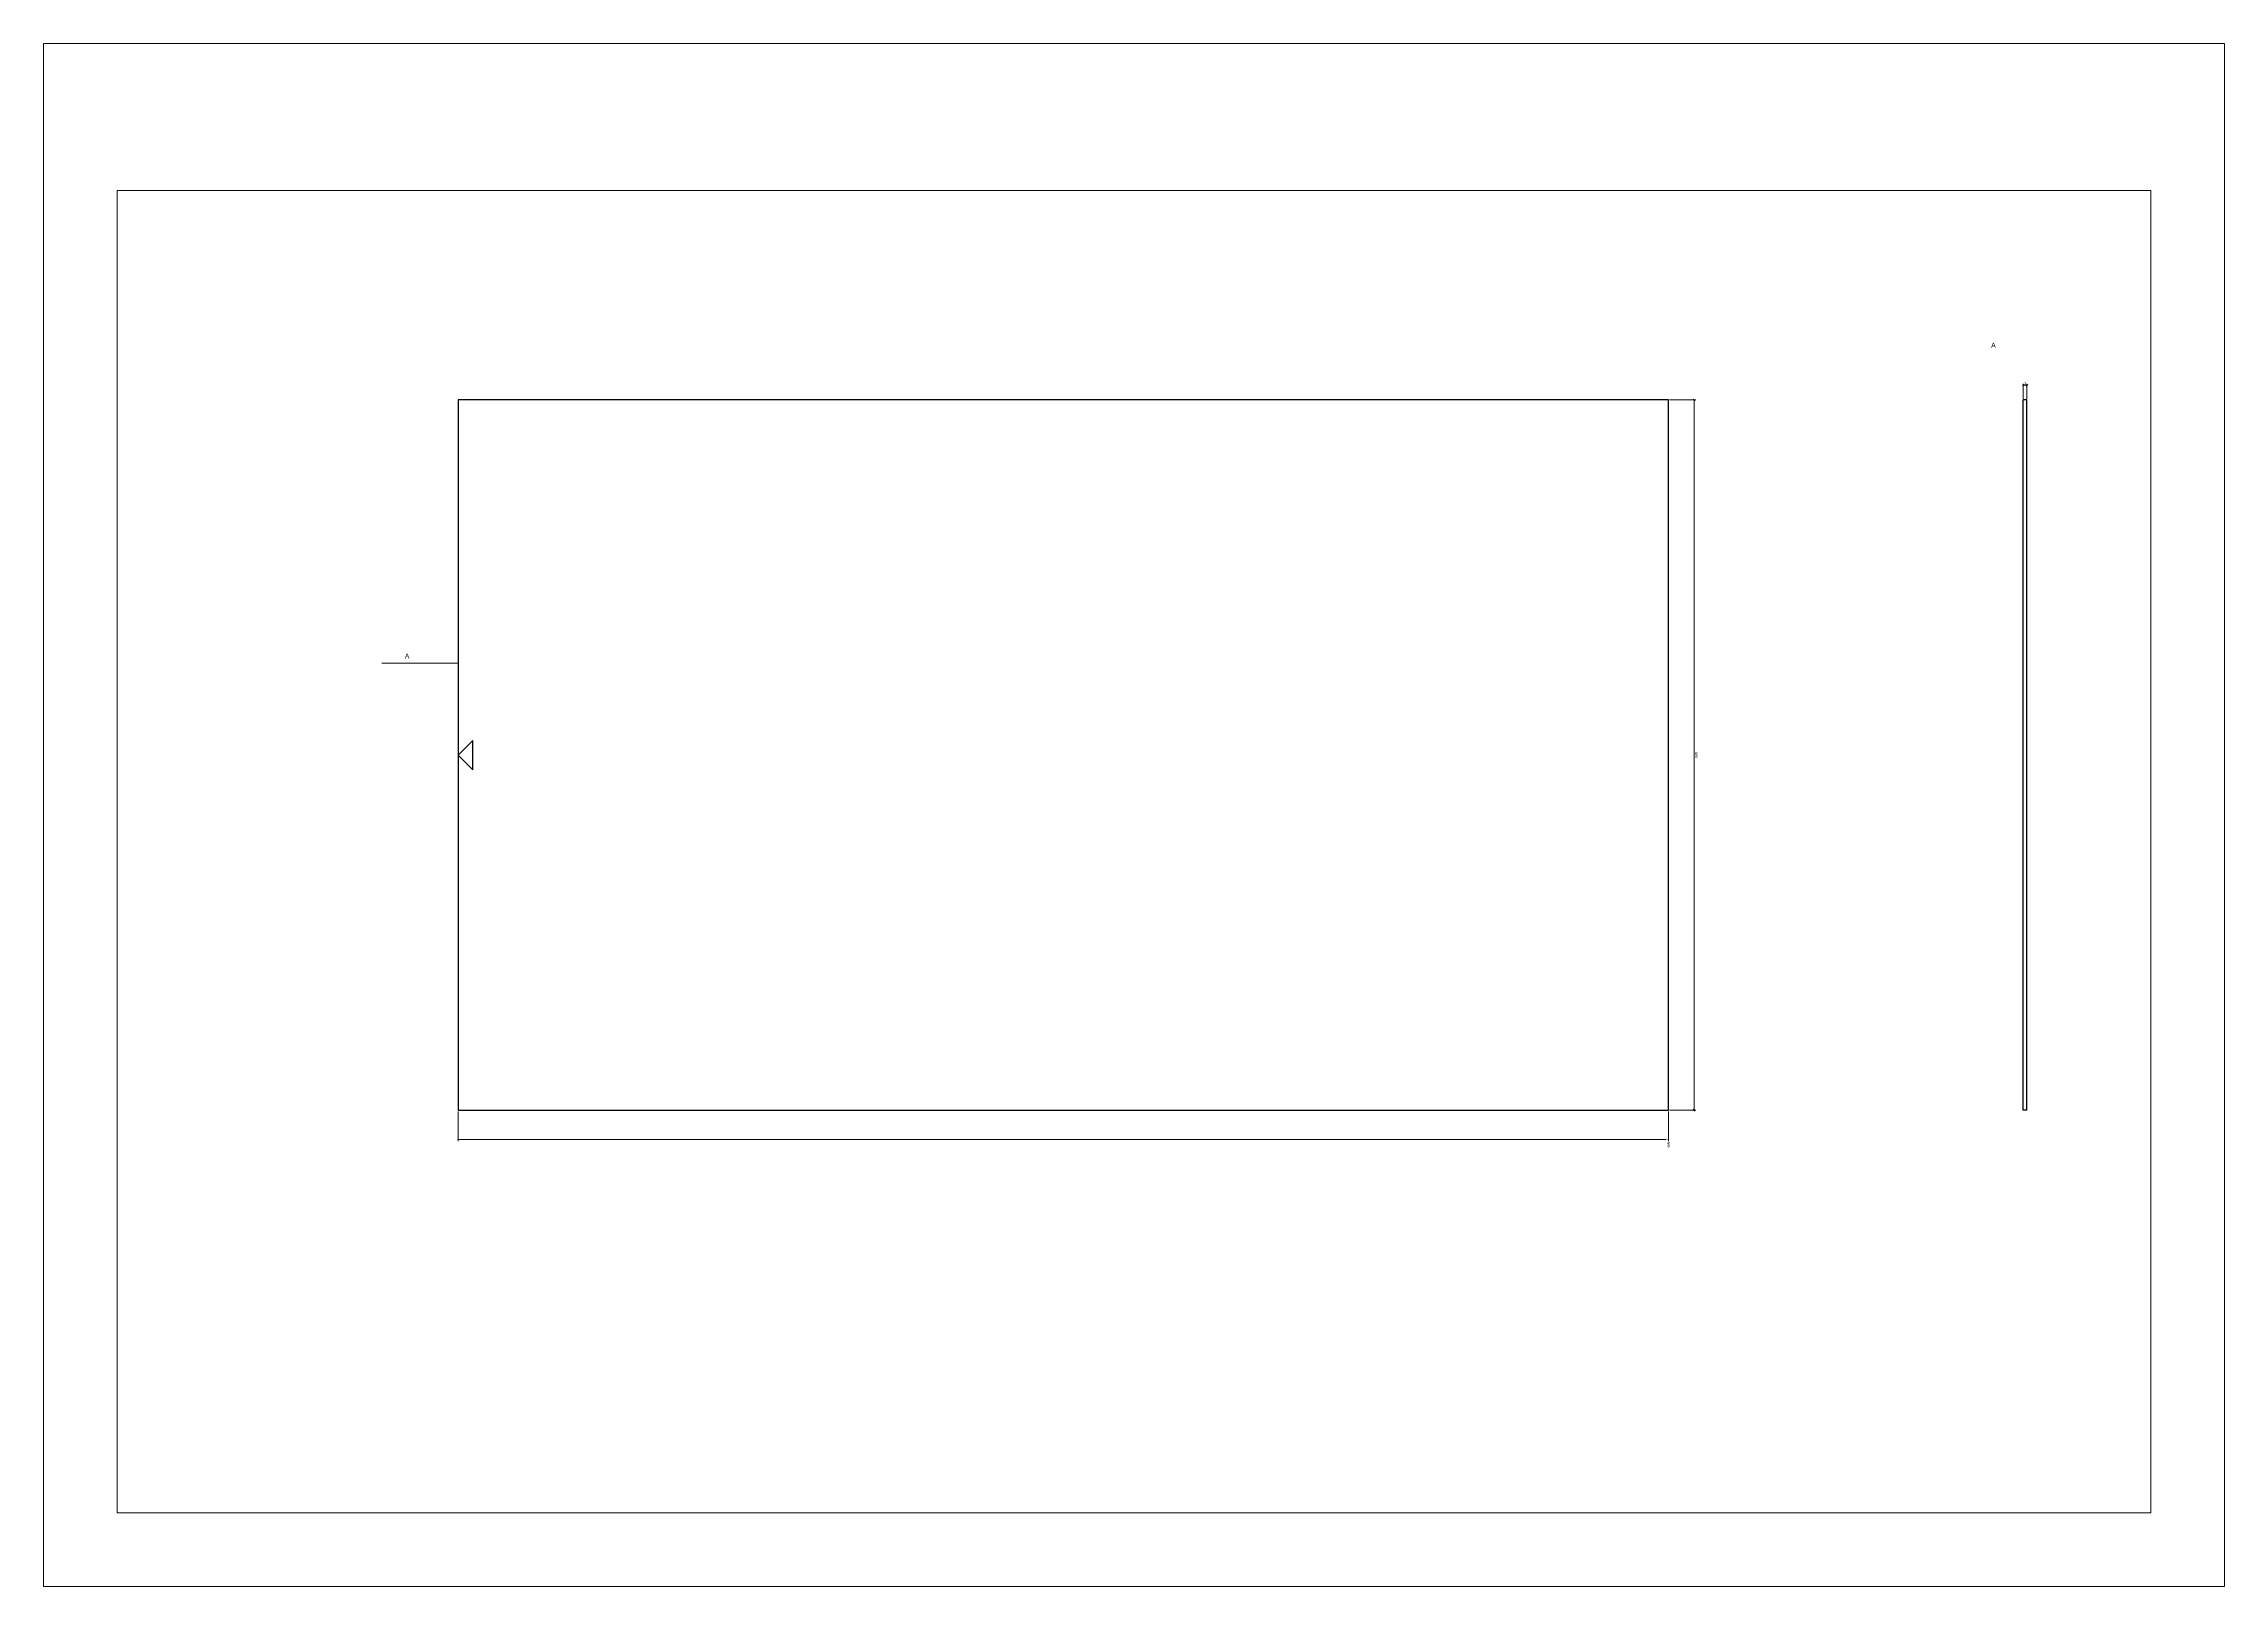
# Paper-space layout 'Cabinet back' of a CAD drawing. Header units: millimetres. Extents: x -5 to 1777, y -5 to 1255.
import ezdxf

# ---------------------------------------------------------------- set-up
doc = ezdxf.new("R2010")
doc.units = ezdxf.units.MM
doc.layers.get('0').update_dxf_attribs({"true_color": 0xc2c2ced6})
doc.layers.add('New project_New cabinet_Cabinet back_View from above', color=1, linetype='Continuous', true_color=0xc2ff0000)
doc.layers.add('New project_New cabinet_Cabinet back_View from left', color=1, linetype='Continuous', true_color=0xc2ff0000)
doc.layers.add('TitleBlock', color=7, linetype='Continuous')
doc.styles.add('Blum_Dimension', font='arial.ttf', dxfattribs={"height": 2})
doc.styles.add('Blum_ViewInfo', font='arial.ttf', dxfattribs={"height": 4})
doc.dimstyles.new('Blum_Chain', dxfattribs={"dimtxt": 2, "dimasz": 2, "dimexe": 1.25, "dimexo": 1, "dimtad": 0, "dimjust": 4, "dimtih": 1, "dimtoh": 1, "dimtxsty": 'Blum_Dimension', "dimblk1": 'DOTSMALL', "dimsah": 1, "dimcen": 2, "dimadec": 0, "dimazin": 2, "dimtfac": 1, "dimtix": 1, "dimtmove": 0, "dimatfit": 3, "dimldrblk": 'OBLIQUE', "dimfxl": 1, "dimlwd": 5, "dimlwe": 5, "dimarcsym": 0})
doc.dimstyles.new('Blum_Default', dxfattribs={"dimtxt": 2, "dimasz": 1.5, "dimexe": 1.25, "dimexo": 1, "dimtad": 1, "dimtxsty": 'Blum_Dimension', "dimblk": 'OBLIQUE', "dimcen": 2, "dimadec": 0, "dimazin": 2, "dimtfac": 1, "dimtix": 1, "dimtmove": 0, "dimatfit": 3, "dimfxl": 1, "dimlwd": 5, "dimlwe": 5, "dimarcsym": 0})
doc.dimstyles.new('Blum_ViewInfo', dxfattribs={"dimtxt": 4, "dimasz": 3, "dimexe": 1.25, "dimexo": 1, "dimtad": 1, "dimtxsty": 'Blum_ViewInfo', "dimblk": 'OBLIQUE', "dimcen": 0.09, "dimadec": 0, "dimazin": 2, "dimtfac": 1, "dimtofl": 0, "dimtmove": 0, "dimatfit": 2, "dimfxl": 1, "dimlwd": 20, "dimlwe": 20, "dimarcsym": 0})

# ---------------------------------------------------------------- blocks, each defined once
blk = doc.blocks.new('TitleBlock_Cabinet back')
at = {"layer": 'TitleBlock', "lineweight": 0}
for points in [[(-0.79, -0.79, 0), (-0.79, 209.21, 0), (296.21, 209.21, 0), (296.21, -0.79, 0)], [(9.21, 9.21, 0), (9.21, 189.21, 0), (286.21, 189.21, 0), (286.21, 9.21, 0)]]:
    blk.add_polyline3d(points, close=True, dxfattribs=at)
blk = doc.blocks.new('_Oblique')
at = {"color": 0, "linetype": 'ByBlock', "lineweight": -2}
blk.add_line((-0.5, -0.5), (0.5, 0.5), dxfattribs=at)
blk = doc.blocks.new('*D223')
at = {"layer": 'Defpoints', "color": 0, "lineweight": 0}
for p in [(1612.9, 964.2), (1615.9, 976.2), (1615.9, 964.2)]:
    blk.add_point(p, dxfattribs=at)
at = {"layer": 'New project_New cabinet_Cabinet back_View from left', "color": 0, "lineweight": 5}
for p, q in [((1612.9, 965.2), (1612.9, 977.4)), ((1612.9, 976.2), (1615.9, 976.2)), ((1615.9, 965.2), (1615.9, 977.4))]:
    blk.add_line(p, q, dxfattribs=at)
at = {"layer": 'New project_New cabinet_Cabinet back_View from left', "color": 0, "lineweight": 5, "xscale": 1.5, "yscale": 1.5, "zscale": 1.5, "rotation": 180}
blk.add_blockref('_Oblique', (1612.9, 976.2), dxfattribs=at)
at = {"layer": 'New project_New cabinet_Cabinet back_View from left', "color": 0, "lineweight": 5, "xscale": 1.5, "yscale": 1.5, "zscale": 1.5}
blk.add_blockref('_Oblique', (1615.9, 976.2), dxfattribs=at)
at = {"layer": 'New project_New cabinet_Cabinet back_View from left', "color": 0, "lineweight": 0, "insert": (1614.4, 977.8), "char_height": 2, "attachment_point": 5, "style": 'Blum_Dimension'}
blk.add_mtext('3', dxfattribs=at)
blk = doc.blocks.new('Blum_Trinagle_Outline')
blk.add_lwpolyline([(0, 0), (2, 2), (-2, 2)], close=True)
blk = doc.blocks.new('_DotSmall')
at = {"color": 0, "linetype": 'ByBlock', "const_width": 0.5}
blk.add_lwpolyline([(-0.0625, 0, 1), (0.0625, 0, 1)], format="xyb", close=True, dxfattribs=at)
blk = doc.blocks.new('*D226')
at = {"layer": 'Defpoints', "color": 0, "lineweight": 0}
for p in [(333.9, 384.2), (1322.9, 384.2), (1322.9, 360.2)]:
    blk.add_point(p, dxfattribs=at)
at = {"layer": 'New project_New cabinet_Cabinet back_View from above', "color": 0, "lineweight": 5}
for p, q in [((333.9, 383.2), (333.9, 358.9)), ((1322.9, 383.2), (1322.9, 358.9)), ((333.9, 360.2), (1320.9, 360.2))]:
    blk.add_line(p, q, dxfattribs=at)
at = {"layer": 'New project_New cabinet_Cabinet back_View from above', "color": 0, "lineweight": 0}
blk.add_solid([(1320.9, 359.9), (1320.9, 360.5), (1322.9, 360.2)], dxfattribs=at)
at = {"layer": 'New project_New cabinet_Cabinet back_View from above', "color": 0, "lineweight": 5, "xscale": 2, "yscale": 2, "zscale": 2, "rotation": 180}
blk.add_blockref('_DotSmall', (333.9, 360.2), dxfattribs=at)
at = {"layer": 'New project_New cabinet_Cabinet back_View from above', "color": 0, "lineweight": 0, "insert": (1322.9, 356.1), "char_height": 2, "attachment_point": 5, "rotation": 270, "style": 'Blum_Dimension'}
blk.add_mtext('989', dxfattribs=at)
blk = doc.blocks.new('*D229')
at = {"layer": 'Defpoints', "color": 0, "lineweight": 0}
for p in [(1322.9, 964.2), (1343.9, 964.2), (1322.9, 384.2)]:
    blk.add_point(p, dxfattribs=at)
at = {"layer": 'New project_New cabinet_Cabinet back_View from above', "color": 0, "lineweight": 5}
for p, q in [((1323.9, 964.2), (1345.2, 964.2)), ((1343.9, 384.2), (1343.9, 964.2)), ((1323.9, 384.2), (1345.2, 384.2))]:
    blk.add_line(p, q, dxfattribs=at)
at = {"layer": 'New project_New cabinet_Cabinet back_View from above', "color": 0, "lineweight": 5, "xscale": 1.5, "yscale": 1.5, "zscale": 1.5}
for p, rotation in [((1343.9, 964.2), 90), ((1343.9, 384.2), 270)]:
    blk.add_blockref('_Oblique', p, dxfattribs=dict(at, rotation=rotation))
at = {"layer": 'New project_New cabinet_Cabinet back_View from above', "color": 0, "lineweight": 0, "insert": (1345.6, 674.2), "char_height": 2, "attachment_point": 5, "rotation": 270, "style": 'Blum_Dimension'}
blk.add_mtext('580', dxfattribs=at)

psp = doc.layouts.new('Cabinet back')

# ---------------------------------------------------------------- linework, layer by layer
at = {"linetype": 'Continuous', "lineweight": 30}
for p, q in [((1322.907, 964.193), (333.907, 964.193)), ((333.907, 964.193), (333.907, 384.193)), ((1322.907, 384.193), (1322.907, 964.193)), ((1612.907, 384.193), (1612.907, 964.193)), ((1615.907, 964.193), (1612.907, 964.193)), ((1615.907, 384.193), (1615.907, 964.193)), ((333.907, 384.193), (1322.907, 384.193)), ((1615.907, 384.193), (1612.907, 384.193))]:
    psp.add_line(p, q, dxfattribs=at)

# ---------------------------------------------------------------- block references
at = {"lineweight": 0, "xscale": 6, "yscale": 6, "zscale": 6}
psp.add_blockref('TitleBlock_Cabinet back', (0, 0), dxfattribs=at)
at = {"layer": 'New project_New cabinet_Cabinet back_View from above', "lineweight": 0, "xscale": 6, "yscale": 6, "zscale": 6, "rotation": 270}
psp.add_blockref('Blum_Trinagle_Outline', (333.907, 674.193), dxfattribs=at)

# ---------------------------------------------------------------- texts
at = {"lineweight": 0, "char_height": 4, "style": 'Blum_ViewInfo'}
for insert, attachment_point in [((1586.657, 1006.943), 7), ((294.157, 752.983), 9)]:
    psp.add_mtext('A', dxfattribs=dict(at, insert=insert, attachment_point=attachment_point))

# ---------------------------------------------------------------- dimensions: what is measured, and where the dimension line sits
at = {"layer": 'New project_New cabinet_Cabinet back_View from above', "lineweight": 0}
dim = psp.add_linear_dim(base=(1343.907, 964.193), p1=(1322.907, 384.193), p2=(1322.907, 964.193), angle=90, dimstyle='Blum_Default', override={"dimscale": 0}, dxfattribs=at)
dim.commit()
dim.dimension.update_dxf_attribs({"geometry": '*D229', "text_midpoint": (1345.553, 674.193)})
dim = psp.add_linear_dim(base=(1322.907, 360.193), p1=(333.907, 384.193), p2=(1322.907, 384.193), dimstyle='Blum_Chain', override={"dimscale": 0}, dxfattribs=at)
dim.commit()
dim.dimension.update_dxf_attribs({"geometry": '*D226', "text_midpoint": (1322.907, 356.107)})
at = {"layer": 'New project_New cabinet_Cabinet back_View from left', "lineweight": 0}
dim = psp.add_linear_dim(base=(1615.907, 976.193), p1=(1612.907, 964.193), p2=(1615.907, 964.193), dimstyle='Blum_Default', override={"dimscale": 0}, dxfattribs=at)
dim.commit()
dim.dimension.update_dxf_attribs({"geometry": '*D223', "text_midpoint": (1614.407, 977.84)})

# ---------------------------------------------------------------- leaders
at = {"lineweight": 0}
psp.add_leader([(333.907, 749.233), (271.745, 749.233)], dimstyle='Blum_ViewInfo', override={"dimscale": 0}, dxfattribs=at)

doc.saveas('drawing.dxf')
